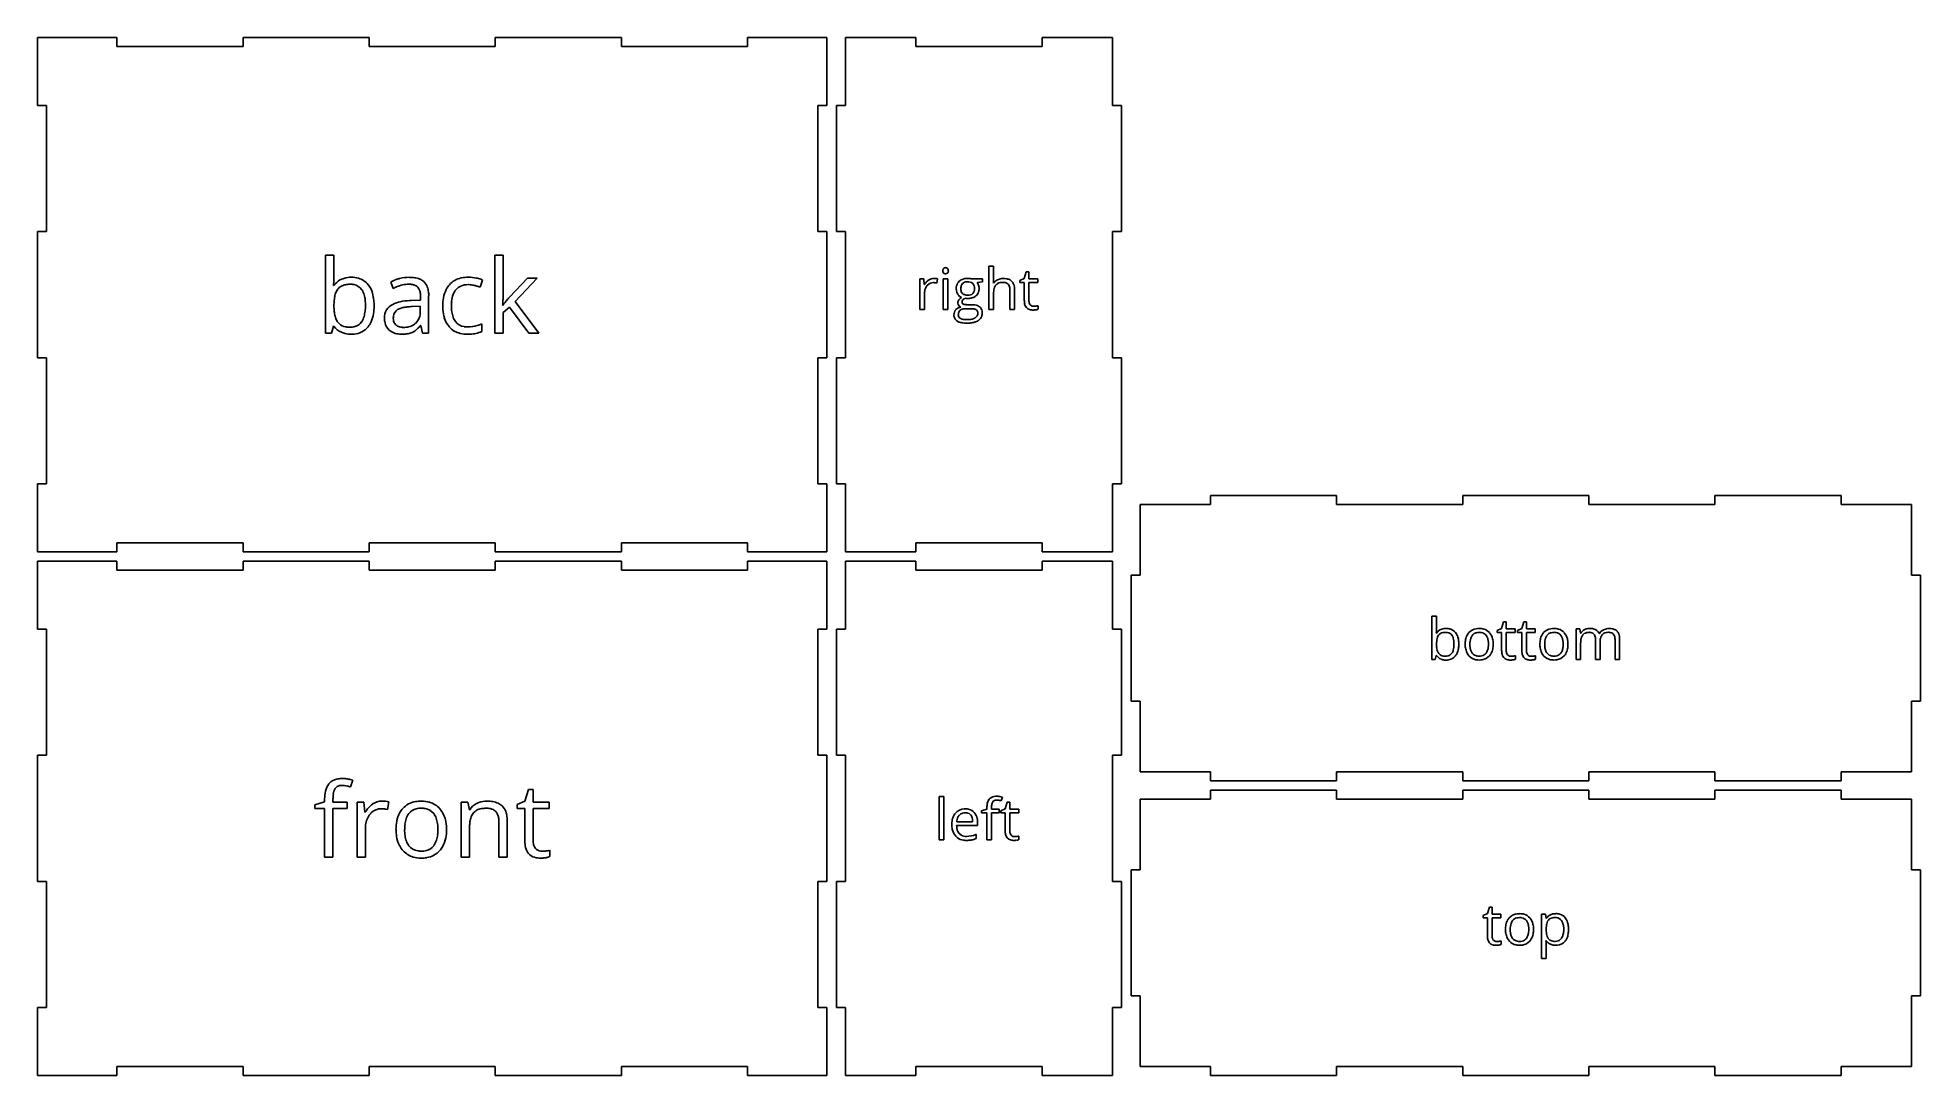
# Model space of a CAD drawing. Header units: inches. Extents: x 0 to 24.7, y 0.1 to 13.7.
import ezdxf

# ---------------------------------------------------------------- set-up
doc = ezdxf.new("R2010")
doc.units = ezdxf.units.IN

msp = doc.modelspace()

# ---------------------------------------------------------------- linework, layer by layer
at = {"layer": 'back_labelLayer'}
for p, q in [((3.771, 9.849), (3.771, 10.872)), ((3.771, 10.872), (3.881, 10.872)), ((3.881, 10.872), (3.881, 10.624)), ((5.988, 9.849), (5.988, 10.872)), ((5.988, 10.872), (6.096, 10.872)), ((6.096, 10.872), (6.096, 10.33)), ((3.875, 10.474), (3.881, 10.474)), ((4.658, 10.436), (4.624, 10.52)), ((5.827, 10.545), (5.794, 10.453)), ((6.182, 10.323), (6.415, 10.57)), ((6.544, 10.57), (6.252, 10.263)), ((6.415, 10.57), (6.544, 10.57)), ((4.892, 10.277), (5.015, 10.281)), ((5.012, 10.203), (4.903, 10.199)), ((5.012, 10.138), (5.012, 10.203)), ((5.015, 10.281), (5.015, 10.326)), ((5.121, 10.341), (5.121, 9.849)), ((6.09, 10.218), (6.096, 10.218)), ((6.178, 10.19), (6.096, 10.119)), ((6.096, 10.119), (6.096, 9.849)), ((6.432, 9.849), (6.178, 10.19)), ((6.252, 10.263), (6.565, 9.849)), ((3.873, 9.942), (3.85, 9.849)), ((3.881, 9.942), (3.873, 9.942)), ((5.019, 9.951), (5.013, 9.951)), ((5.04, 9.849), (5.019, 9.951)), ((5.817, 9.97), (5.817, 9.873)), ((3.85, 9.849), (3.771, 9.849)), ((5.121, 9.849), (5.04, 9.849)), ((6.096, 9.849), (5.988, 9.849)), ((6.565, 9.849), (6.432, 9.849))]:
    msp.add_line(p, q, dxfattribs=at)
for centre, radius, start, end in [((1.604, 10.622), 2.276, 358.1123, 0.0486), ((2.54, 10.579), 1.339, 355.4715, 355.6561), ((2.237, 10.601), 1.643, 355.7241, 358.1259), ((4.084, 10.332), 0.248, 95.1836, 145.1108), ((4.226, 10.263), 0.342, 160.8928, 171.2333), ((4.08, 10.314), 0.187, 143.3383, 161.2558), ((4.045, 10.337), 0.145, 120.1401, 142.4252), ((4.066, 10.298), 0.19, 100.4469, 119.6701), ((4.089, 10.183), 0.307, 89.5731, 100.7327), ((4.106, 10.209), 0.373, 89.8741, 96.8147), ((4.093, 10.238), 0.253, 78.678, 90.3748), ((4.11, 10.248), 0.334, 74.2392, 90.5624), ((4.114, 10.329), 0.159, 35.5409, 79.801), ((4.132, 10.329), 0.25, 38.5631, 74.0671), ((4.096, 10.316), 0.181, 32.7038, 35.5232), ((4.048, 10.288), 0.237, 15.7778, 32.0154), ((4.076, 10.285), 0.322, 16.4709, 38.4075), ((3.912, 10.233), 0.493, 5.1337, 16.7975), ((4.863, 10.077), 0.503, 106.357, 118.3349), ((4.978, 9.779), 0.731, 112.2124, 115.9642), ((4.906, 9.96), 0.537, 103.6226, 112.4319), ((4.884, 10.011), 0.573, 104.5156, 106.5491), ((4.869, 10.076), 0.506, 90.0715, 104.6521), ((4.864, 10.136), 0.356, 90.4486, 103.7666), ((4.862, 10.222), 0.27, 83.6509, 90.1753), ((4.871, 10.12), 0.461, 81.5678, 90.3251), ((4.873, 10.312), 0.178, 70.5716, 83.9929), ((4.897, 10.376), 0.111, 42.7298, 71.0378), ((4.897, 10.294), 0.285, 68.2272, 81.7495), ((4.887, 10.37), 0.122, 20.4097, 41.4477), ((4.82, 10.345), 0.194, 7.8272, 20.6041), ((4.934, 10.387), 0.186, 47.8684, 68.2936), ((4.701, 10.327), 0.314, 359.6931, 8.004), ((4.94, 10.399), 0.173, 19.233, 46.6742), ((4.84, 10.361), 0.28, 6.3377, 19.6816), ((4.692, 10.342), 0.43, 359.8025, 6.6584), ((5.699, 10.247), 0.389, 153.0875, 170.1052), ((5.619, 10.285), 0.301, 138.6551, 152.6854), ((5.604, 10.296), 0.283, 101.4914, 138.3133), ((5.787, 10.234), 0.367, 160.1419, 175.1367), ((5.616, 10.301), 0.183, 114.4267, 161.6633), ((5.634, 10.244), 0.242, 88.7193, 112.5667), ((5.639, 10.154), 0.429, 89.5892, 102.1789), ((5.639, 10.244), 0.242, 87.6756, 89.9748), ((5.641, 10.09), 0.493, 77.7702, 89.9474), ((5.635, 10.173), 0.313, 81.6913, 87.508), ((5.615, 10.037), 0.451, 77.2997, 81.7344), ((5.589, 9.91), 0.58, 74.7803, 77.4493), ((5.614, 10.001), 0.486, 68.3298, 74.8829), ((5.632, 10.039), 0.545, 74.6791, 77.9581), ((5.682, 10.221), 0.356, 70.0944, 74.7383), ((5.73, 10.353), 0.216, 63.5028, 70.1867), ((5.751, 10.396), 0.168, 62.9412, 63.1933), ((4.469, 10.223), 0.588, 171.0666, 177.8457), ((4.722, 10.211), 0.841, 177.6177, 180.0422), ((4.603, 10.207), 0.722, 179.7761, 185.7077), ((4.318, 10.178), 0.436, 185.5926, 194.2049), ((3.888, 10.183), 0.403, 343.4173, 353.6369), ((3.891, 10.242), 0.401, 6.1649, 16.0396), ((3.648, 10.214), 0.645, 359.7679, 6.3097), ((3.667, 10.209), 0.626, 353.4937, 0.2204), ((3.766, 10.206), 0.64, 350.6564, 0.3381), ((3.705, 10.211), 0.701, 359.8781, 5.4091), ((4.732, 10.056), 0.189, 115.4905, 182.3569), ((4.826, 9.882), 0.386, 101.3568, 117.0799), ((4.775, 10.058), 0.117, 120.9735, 172.4178), ((4.803, 10.016), 0.168, 113.588, 121.6808), ((4.844, 9.919), 0.273, 102.7992, 113.2434), ((4.902, 9.527), 0.75, 92.4697, 101.7064), ((4.893, 9.71), 0.487, 96.3546, 102.9952), ((4.929, 9.397), 0.802, 91.8563, 96.4479), ((4.924, 9.211), 1.066, 91.7162, 92.9097), ((4.735, 10.136), 0.277, 346.918, 0.2822), ((4.708, 10.138), 0.305, 359.8027, 0.0105), ((5.909, 10.209), 0.603, 169.8978, 180.3688), ((5.966, 10.204), 0.66, 179.9386, 183.9813), ((5.789, 10.188), 0.482, 183.5914, 196.354), ((6.023, 10.208), 0.603, 174.5309, 180.1548), ((5.948, 10.203), 0.529, 179.704, 188.0743), ((5.758, 10.175), 0.336, 187.9314, 200.3887), ((2.548, 10.466), 3.551, 356.0326, 356.6443), ((2.729, 10.452), 3.369, 356.0158, 356.0624), ((3.952, 10.384), 2.144, 356.6331, 357.4907), ((5.368, 10.331), 0.728, 358.2745, 359.8928), ((4.8, 10.347), 1.296, 357.5047, 358.33), ((6.623, 9.844), 0.647, 142.3238, 144.7074), ((6.967, 9.579), 1.081, 140.4329, 142.3367), ((7.416, 9.209), 1.663, 139.2802, 140.4703), ((7.935, 8.763), 2.347, 138.3419, 139.2876), ((4.077, 10.082), 0.242, 215.5849, 245.8362), ((4.136, 10.13), 0.247, 193.9429, 208.0217), ((4.062, 10.093), 0.165, 208.5528, 217.5608), ((4.056, 10.09), 0.158, 218.1689, 253.8047), ((4.085, 10.181), 0.254, 253.1383, 266.8481), ((4.093, 10.278), 0.351, 266.3779, 270.0505), ((4.096, 10.145), 0.218, 269.387, 285.8629), ((4.125, 10.095), 0.259, 274.064, 321.4081), ((4.112, 10.086), 0.157, 286.0163, 326.8497), ((4.034, 10.138), 0.251, 326.7105, 343.6661), ((4.087, 10.126), 0.307, 321.3161, 335.5438), ((3.989, 10.168), 0.414, 335.8307, 350.8253), ((4.818, 10.046), 0.275, 179.5456, 192.6952), ((4.725, 10.023), 0.179, 192.0827, 227.452), ((4.73, 10.03), 0.188, 227.7689, 237.8051), ((4.746, 10.059), 0.221, 238.3274, 258.9181), ((4.83, 10.047), 0.172, 171.2125, 180.2062), ((4.814, 10.046), 0.156, 179.5266, 192.779), ((4.761, 10.033), 0.102, 192.3265, 222.058), ((4.757, 10.03), 0.0972, 222.5789, 229.256), ((4.77, 10.047), 0.119, 229.784, 254.2722), ((4.788, 10.106), 0.18, 253.9398, 266.4533), ((4.793, 10.171), 0.246, 266.0786, 270.0583), ((4.796, 10.226), 0.301, 269.5794, 282.0412), ((4.818, 10.129), 0.201, 281.712, 306.4593), ((4.823, 10.043), 0.201, 294.3936, 304.7373), ((4.828, 10.113), 0.182, 306.9878, 313.8556), ((4.769, 10.119), 0.294, 304.8484, 314.853), ((4.826, 10.113), 0.183, 314.1891, 347.427), ((4.658, 10.232), 0.453, 314.7445, 321.7074), ((5.63, 10.14), 0.316, 196.0166, 221.1351), ((5.598, 10.116), 0.277, 221.7976, 256.802), ((5.655, 10.137), 0.227, 200.4185, 216.639), ((5.611, 10.106), 0.173, 216.9694, 261.3104), ((5.631, 10.195), 0.264, 260.1356, 270.2695), ((5.63, 10.388), 0.457, 270.2658, 286.2892), ((5.676, 10.15), 0.311, 282.0344, 296.9453), ((5.602, 10.492), 0.564, 286.046, 292.3652), ((4.096, 10.125), 0.288, 245.9801, 255.5455), ((4.105, 10.167), 0.331, 255.7755, 270.3187), ((4.107, 10.206), 0.37, 269.9223, 275.5482), ((4.77, 10.171), 0.335, 258.672, 270.4047), ((4.772, 10.327), 0.491, 269.9535, 273.1491), ((4.78, 10.207), 0.371, 272.9334, 281.4139), ((4.805, 10.09), 0.252, 281.2977, 293.7316), ((5.631, 10.244), 0.408, 256.4243, 270.4891), ((5.635, 10.434), 0.599, 269.9655, 272.8642), ((5.644, 10.294), 0.458, 272.598, 282.1879)]:
    msp.add_arc(centre, radius, start, end, dxfattribs=at)
at = {"layer": 'back_outsideCutPath'}
for p, q in [((0, 13.722), (0, 12.832)), ((1.038, 13.722), (0, 13.722)), ((1.038, 13.604), (1.038, 13.722)), ((2.69, 13.604), (1.038, 13.604)), ((4.342, 13.722), (2.69, 13.722)), ((2.69, 13.722), (2.69, 13.604)), ((4.342, 13.604), (4.342, 13.722)), ((5.994, 13.604), (4.342, 13.604)), ((7.646, 13.722), (5.994, 13.722)), ((5.994, 13.722), (5.994, 13.604)), ((7.646, 13.604), (7.646, 13.722)), ((9.298, 13.604), (7.646, 13.604)), ((10.336, 13.722), (9.298, 13.722)), ((9.298, 13.722), (9.298, 13.604)), ((10.336, 12.832), (10.336, 13.722)), ((0, 12.832), (0.118, 12.832)), ((0.118, 12.832), (0.118, 11.18)), ((10.218, 11.18), (10.218, 12.832)), ((10.218, 12.832), (10.336, 12.832)), ((0.118, 11.18), (0, 11.18)), ((0, 11.18), (0, 9.528)), ((10.336, 11.18), (10.218, 11.18)), ((10.336, 9.528), (10.336, 11.18)), ((0, 9.528), (0.118, 9.528)), ((0.118, 9.528), (0.118, 7.876)), ((10.218, 7.876), (10.218, 9.528)), ((10.218, 9.528), (10.336, 9.528)), ((0.118, 7.876), (0, 7.876)), ((0, 7.876), (0, 6.986)), ((10.336, 7.876), (10.218, 7.876)), ((10.336, 6.986), (10.336, 7.876)), ((0, 6.986), (1.038, 6.986)), ((1.038, 6.986), (1.038, 7.104)), ((1.038, 7.104), (2.69, 7.104)), ((2.69, 7.104), (2.69, 6.986)), ((2.69, 6.986), (4.342, 6.986)), ((4.342, 6.986), (4.342, 7.104)), ((4.342, 7.104), (5.994, 7.104)), ((5.994, 7.104), (5.994, 6.986)), ((5.994, 6.986), (7.646, 6.986)), ((7.646, 6.986), (7.646, 7.104)), ((7.646, 7.104), (9.298, 7.104)), ((9.298, 7.104), (9.298, 6.986)), ((9.298, 6.986), (10.336, 6.986))]:
    msp.add_line(p, q, dxfattribs=at)
at = {"layer": 'bottom_labelLayer'}
for p, q in [((18.261, 5.574), (18.261, 6.142)), ((18.261, 6.142), (18.321, 6.142)), ((18.318, 5.92), (18.321, 5.92)), ((18.321, 6.142), (18.321, 6.004)), ((19.117, 5.956), (19.174, 5.981)), ((19.117, 5.927), (19.117, 5.956)), ((19.174, 5.927), (19.117, 5.927)), ((19.174, 5.981), (19.2, 6.066)), ((19.174, 5.689), (19.174, 5.927)), ((19.2, 6.066), (19.235, 6.066)), ((19.235, 6.066), (19.235, 5.974)), ((19.235, 5.974), (19.351, 5.974)), ((19.351, 5.927), (19.235, 5.927)), ((19.235, 5.927), (19.235, 5.691)), ((19.351, 5.974), (19.351, 5.927)), ((19.381, 5.956), (19.438, 5.981)), ((19.381, 5.927), (19.381, 5.956)), ((19.438, 5.927), (19.381, 5.927)), ((19.438, 5.981), (19.464, 6.066)), ((19.438, 5.689), (19.438, 5.927)), ((19.464, 6.066), (19.499, 6.066)), ((19.499, 6.066), (19.499, 5.974)), ((19.499, 5.974), (19.615, 5.974)), ((19.615, 5.927), (19.499, 5.927)), ((19.499, 5.927), (19.499, 5.691)), ((19.615, 5.974), (19.615, 5.927)), ((20.149, 5.574), (20.149, 5.974)), ((20.149, 5.974), (20.198, 5.974)), ((20.198, 5.974), (20.208, 5.919)), ((20.208, 5.919), (20.211, 5.919)), ((20.209, 5.784), (20.209, 5.574)), ((20.404, 5.574), (20.404, 5.834)), ((20.452, 5.913), (20.455, 5.913)), ((20.464, 5.797), (20.464, 5.574)), ((20.659, 5.574), (20.659, 5.834)), ((20.719, 5.835), (20.719, 5.574)), ((18.304, 5.574), (18.261, 5.574)), ((18.317, 5.625), (18.304, 5.574)), ((18.321, 5.625), (18.317, 5.625)), ((19.354, 5.624), (19.354, 5.577)), ((19.618, 5.624), (19.618, 5.577)), ((20.209, 5.574), (20.149, 5.574)), ((20.464, 5.574), (20.404, 5.574)), ((20.719, 5.574), (20.659, 5.574))]:
    msp.add_line(p, q, dxfattribs=at)
for centre, radius, start, end in [((17.599, 5.977), 0.722, 355.4648, 355.6547), ((17.41, 5.991), 0.911, 355.7237, 358.1256), ((17.059, 6.003), 1.263, 358.1123, 0.0484), ((18.434, 5.842), 0.138, 95.1836, 145.1108), ((18.424, 5.823), 0.105, 100.4471, 119.6703), ((18.437, 5.759), 0.17, 89.5728, 100.7323), ((18.446, 5.773), 0.207, 89.8743, 96.8145), ((18.439, 5.789), 0.14, 78.6778, 90.3746), ((18.449, 5.795), 0.185, 74.2395, 90.5621), ((18.451, 5.84), 0.0883, 35.5409, 79.8011), ((18.461, 5.84), 0.139, 38.563, 74.0671), ((18.429, 5.816), 0.178, 16.4707, 38.4076), ((18.87, 5.815), 0.167, 138.1758, 150.2289), ((18.864, 5.819), 0.16, 99.1759, 137.9831), ((18.866, 5.832), 0.0965, 103.4685, 142.312), ((18.88, 5.746), 0.235, 89.7329, 100.0757), ((18.878, 5.785), 0.144, 89.4806, 103.8808), ((18.88, 5.777), 0.153, 79.3451, 90.3175), ((18.883, 5.777), 0.204, 73.5225, 90.5692), ((18.892, 5.829), 0.0996, 37.9575, 80.4008), ((18.895, 5.821), 0.159, 41.1446, 73.2132), ((18.872, 5.801), 0.189, 13.5016, 41.0702), ((19.849, 5.815), 0.167, 138.1758, 150.2289), ((19.843, 5.819), 0.16, 99.1759, 137.9831), ((19.845, 5.832), 0.0965, 103.4685, 142.312), ((19.859, 5.746), 0.235, 89.7329, 100.0757), ((19.857, 5.785), 0.144, 89.4806, 103.8808), ((19.859, 5.777), 0.153, 79.3451, 90.3175), ((19.862, 5.777), 0.204, 73.5225, 90.5692), ((19.871, 5.829), 0.0996, 37.9575, 80.4008), ((19.874, 5.821), 0.159, 41.1446, 73.2132), ((19.851, 5.801), 0.189, 13.5016, 41.0702), ((20.314, 5.859), 0.119, 117.1208, 149.5427), ((20.307, 5.833), 0.0951, 101.1545, 123.0661), ((20.326, 5.837), 0.144, 93.8341, 117.5075), ((20.318, 5.779), 0.15, 89.5573, 101.4828), ((20.329, 5.807), 0.174, 89.9653, 94.2841), ((20.319, 5.788), 0.142, 85.5231, 90.0784), ((20.331, 5.783), 0.198, 77.5571, 90.5516), ((20.323, 5.829), 0.1, 72.3595, 85.9567), ((20.335, 5.864), 0.0635, 41.0611, 72.8992), ((20.349, 5.862), 0.117, 52.7028, 78.0052), ((20.356, 5.874), 0.103, 22.2096, 51.497), ((20.564, 5.85), 0.126, 119.404, 150.1828), ((20.578, 5.829), 0.152, 118.2592, 120.0627), ((20.578, 5.827), 0.153, 95.8636, 117.9695), ((20.562, 5.83), 0.0984, 101.0034, 121.7843), ((20.573, 5.774), 0.156, 89.5622, 101.296), ((20.584, 5.79), 0.191, 89.9192, 96.2627), ((20.575, 5.789), 0.141, 85.8139, 90.0675), ((20.585, 5.77), 0.211, 79.9358, 90.3807), ((20.579, 5.829), 0.101, 72.6398, 86.2567), ((20.59, 5.864), 0.0637, 41.0409, 73.1793), ((20.599, 5.846), 0.133, 62.9724, 80.1662), ((20.614, 5.877), 0.0998, 44.2293, 62.6226), ((20.61, 5.875), 0.104, 19.5616, 43.3158), ((18.788, 5.774), 0.467, 177.6175, 180.0425), ((18.722, 5.773), 0.4, 179.7765, 185.7074), ((18.648, 5.782), 0.326, 171.0672, 177.8456), ((18.564, 5.756), 0.242, 185.5922, 194.2054), ((18.513, 5.803), 0.189, 160.893, 171.2336), ((18.463, 5.73), 0.137, 193.9426, 208.0217), ((18.432, 5.832), 0.104, 143.3386, 161.2559), ((18.413, 5.845), 0.0805, 120.1403, 142.4248), ((18.441, 5.833), 0.1, 32.7022, 35.525), ((18.407, 5.734), 0.139, 326.7104, 343.6659), ((18.414, 5.817), 0.132, 15.7779, 32.0148), ((18.326, 5.759), 0.224, 343.4167, 353.6373), ((18.327, 5.792), 0.222, 6.1647, 16.0394), ((18.192, 5.776), 0.358, 359.7684, 6.3096), ((18.203, 5.774), 0.347, 353.4939, 0.2203), ((18.382, 5.751), 0.23, 335.8305, 350.8254), ((18.339, 5.787), 0.274, 5.134, 16.7972), ((18.258, 5.772), 0.355, 350.6562, 0.3378), ((18.224, 5.775), 0.389, 359.8779, 5.4095), ((19.011, 5.776), 0.314, 169.2443, 180.3879), ((18.999, 5.773), 0.303, 179.7747, 189.0931), ((18.922, 5.76), 0.224, 188.9102, 205.3172), ((18.904, 5.797), 0.206, 150.7109, 169.4696), ((19.079, 5.775), 0.32, 173.0082, 180.2464), ((19.066, 5.773), 0.307, 179.706, 187.9158), ((18.964, 5.79), 0.203, 162.0649, 173.1674), ((18.953, 5.756), 0.193, 187.7638, 200.0977), ((18.889, 5.815), 0.125, 142.9029, 162.3749), ((18.891, 5.734), 0.127, 200.0846, 216.9133), ((18.871, 5.814), 0.125, 20.0261, 37.4349), ((18.866, 5.735), 0.13, 323.009, 342.6393), ((18.81, 5.792), 0.19, 7.744, 20.0688), ((18.792, 5.76), 0.208, 342.3618, 353.7536), ((18.699, 5.776), 0.302, 359.7078, 7.8975), ((18.682, 5.773), 0.319, 353.5364, 0.2017), ((18.856, 5.751), 0.205, 330.2508, 349.4115), ((18.784, 5.778), 0.28, 1.1279, 13.8801), ((18.751, 5.772), 0.313, 349.1764, 0.3863), ((18.709, 5.774), 0.355, 359.9919, 1.543), ((19.365, 5.687), 0.19, 179.3549, 192.8476), ((19.357, 5.691), 0.122, 179.6411, 189.7515), ((19.629, 5.687), 0.19, 179.3549, 192.8476), ((19.621, 5.691), 0.122, 179.6411, 189.7515), ((19.99, 5.776), 0.314, 169.2443, 180.3879), ((19.978, 5.773), 0.303, 179.7747, 189.0931), ((19.9, 5.76), 0.224, 188.9102, 205.3172), ((19.883, 5.797), 0.206, 150.7109, 169.4696), ((20.058, 5.775), 0.32, 173.0082, 180.2464), ((20.045, 5.773), 0.307, 179.706, 187.9158), ((19.942, 5.79), 0.203, 162.0649, 173.1674), ((19.932, 5.756), 0.193, 187.7638, 200.0977), ((19.868, 5.815), 0.125, 142.9029, 162.3749), ((19.87, 5.734), 0.127, 200.0846, 216.9133), ((19.85, 5.814), 0.125, 20.0261, 37.4349), ((19.845, 5.735), 0.13, 323.009, 342.6393), ((19.788, 5.792), 0.19, 7.744, 20.0688), ((19.771, 5.76), 0.208, 342.3618, 353.7536), ((19.678, 5.776), 0.302, 359.7078, 7.8975), ((19.661, 5.773), 0.319, 353.5364, 0.2017), ((19.835, 5.751), 0.205, 330.2508, 349.4115), ((19.763, 5.778), 0.28, 1.1279, 13.8801), ((19.73, 5.772), 0.313, 349.1764, 0.3863), ((19.688, 5.774), 0.355, 359.9919, 1.543), ((20.631, 5.784), 0.422, 178.0982, 180.0261), ((20.514, 5.789), 0.304, 171.3041, 178.3502), ((20.391, 5.808), 0.18, 161.0229, 171.4476), ((20.317, 5.834), 0.102, 143.0768, 161.3916), ((20.299, 5.847), 0.0794, 123.702, 142.3016), ((20.327, 5.859), 0.0732, 20.7073, 40.0224), ((20.291, 5.845), 0.112, 7.9862, 20.7955), ((20.225, 5.835), 0.179, 359.6948, 8.1476), ((20.73, 5.799), 0.266, 172.3777, 180.1829), ((20.947, 5.797), 0.483, 179.9078, 179.9816), ((20.629, 5.813), 0.164, 160.8735, 172.5267), ((20.569, 5.834), 0.1, 140.9766, 161.1698), ((20.553, 5.846), 0.0802, 122.3599, 140.2876), ((20.582, 5.859), 0.0732, 20.7073, 40.0224), ((20.546, 5.845), 0.112, 7.9862, 20.7955), ((20.48, 5.835), 0.179, 359.6948, 8.1476), ((20.546, 5.851), 0.172, 7.5045, 19.9645), ((20.441, 5.836), 0.278, 359.7107, 7.6908), ((18.43, 5.703), 0.134, 215.585, 245.8362), ((18.422, 5.709), 0.0913, 208.5531, 217.561), ((18.419, 5.708), 0.0879, 218.1691, 253.8048), ((18.441, 5.727), 0.16, 245.9804, 255.5451), ((18.435, 5.758), 0.141, 253.1386, 266.8483), ((18.446, 5.75), 0.184, 255.7759, 270.3183), ((18.439, 5.812), 0.195, 266.3767, 270.0519), ((18.441, 5.738), 0.121, 269.3872, 285.863), ((18.447, 5.772), 0.205, 269.9231, 275.5481), ((18.457, 5.71), 0.143, 274.064, 321.4083), ((18.45, 5.706), 0.0871, 286.0161, 326.85), ((18.436, 5.727), 0.17, 321.3165, 335.5437), ((18.898, 5.75), 0.199, 205.6567, 208.4474), ((18.869, 5.732), 0.164, 207.7946, 238.6758), ((18.871, 5.736), 0.169, 238.8119, 253.243), ((18.869, 5.718), 0.0993, 217.3009, 261.71), ((18.877, 5.761), 0.194, 253.5435, 270.4185), ((18.879, 5.768), 0.15, 260.5035, 270.2476), ((18.88, 5.802), 0.235, 269.7506, 279.8031), ((18.881, 5.758), 0.141, 269.4485, 284.7258), ((18.892, 5.717), 0.0979, 284.5664, 322.6332), ((18.895, 5.729), 0.161, 278.8959, 317.9979), ((18.889, 5.734), 0.169, 318.1438, 329.7564), ((19.269, 5.661), 0.0916, 190.3819, 253.8771), ((19.314, 5.683), 0.0782, 189.5482, 205.7871), ((19.296, 5.675), 0.0587, 206.1289, 221.4087), ((19.288, 5.725), 0.158, 253.7845, 270.8855), ((19.294, 5.673), 0.0563, 221.595, 262.3503), ((19.299, 5.697), 0.081, 261.3267, 270.1904), ((19.29, 5.723), 0.156, 270.0031, 270.7564), ((19.29, 5.755), 0.189, 270.8923, 275.5497), ((19.3, 5.815), 0.199, 269.88, 278.3027), ((19.283, 5.829), 0.262, 275.5257, 279.2947), ((19.289, 5.792), 0.225, 279.1833, 280.1183), ((19.302, 5.794), 0.177, 278.4053, 279.019), ((19.299, 5.738), 0.171, 280.0069, 283.3724), ((19.279, 5.943), 0.328, 278.9601, 280.5095), ((19.314, 5.675), 0.105, 283.3054, 288.1214), ((19.3, 5.829), 0.212, 280.486, 282.6255), ((19.319, 5.746), 0.127, 282.5891, 285.5776), ((19.328, 5.631), 0.0596, 287.9912, 295.3015), ((19.328, 5.711), 0.0913, 285.7378, 286.2684), ((19.533, 5.661), 0.0916, 190.3819, 253.8771), ((19.578, 5.683), 0.0782, 189.5482, 205.7871), ((19.56, 5.675), 0.0587, 206.1289, 221.4087), ((19.552, 5.725), 0.158, 253.7845, 270.8855), ((19.558, 5.673), 0.0563, 221.595, 262.3503), ((19.563, 5.697), 0.081, 261.3267, 270.1904), ((19.554, 5.723), 0.156, 270.0031, 270.7564), ((19.553, 5.755), 0.189, 270.8923, 275.5497), ((19.563, 5.815), 0.199, 269.88, 278.3027), ((19.546, 5.829), 0.262, 275.5257, 279.2947), ((19.553, 5.792), 0.225, 279.1833, 280.1183), ((19.566, 5.794), 0.177, 278.4053, 279.019), ((19.563, 5.738), 0.171, 280.0069, 283.3724), ((19.543, 5.943), 0.328, 278.9601, 280.5095), ((19.578, 5.675), 0.105, 283.3054, 288.1214), ((19.564, 5.829), 0.212, 280.486, 282.6255), ((19.583, 5.746), 0.127, 282.5891, 285.5776), ((19.592, 5.631), 0.0596, 287.9912, 295.3015), ((19.592, 5.711), 0.0913, 285.7378, 286.2684), ((19.877, 5.75), 0.199, 205.6567, 208.4474), ((19.847, 5.732), 0.164, 207.7946, 238.6758), ((19.85, 5.736), 0.169, 238.8119, 253.243), ((19.848, 5.718), 0.0993, 217.3009, 261.71), ((19.856, 5.761), 0.194, 253.5435, 270.4185), ((19.858, 5.768), 0.15, 260.5035, 270.2476), ((19.858, 5.802), 0.235, 269.7506, 279.8031), ((19.86, 5.758), 0.141, 269.4485, 284.7258), ((19.871, 5.717), 0.0979, 284.5664, 322.6332), ((19.873, 5.729), 0.161, 278.8959, 317.9979), ((19.868, 5.734), 0.169, 318.1438, 329.7564)]:
    msp.add_arc(centre, radius, start, end, dxfattribs=at)
at = {"layer": 'bottom_outsideCutPath'}
for p, q in [((17.012, 7.722), (15.36, 7.722)), ((15.36, 7.722), (15.36, 7.604)), ((17.012, 7.604), (17.012, 7.722)), ((20.316, 7.722), (18.664, 7.722)), ((18.664, 7.722), (18.664, 7.604)), ((20.316, 7.604), (20.316, 7.722)), ((23.62, 7.722), (21.968, 7.722)), ((21.968, 7.722), (21.968, 7.604)), ((23.62, 7.604), (23.62, 7.722)), ((14.44, 7.604), (14.44, 6.68)), ((15.36, 7.604), (14.44, 7.604)), ((18.664, 7.604), (17.012, 7.604)), ((21.968, 7.604), (20.316, 7.604)), ((24.54, 7.604), (23.62, 7.604)), ((24.54, 6.68), (24.54, 7.604)), ((14.44, 6.68), (14.322, 6.68)), ((14.322, 6.68), (14.322, 5.028)), ((24.658, 6.68), (24.54, 6.68)), ((24.658, 5.028), (24.658, 6.68)), ((14.322, 5.028), (14.44, 5.028)), ((14.44, 5.028), (14.44, 4.104)), ((24.54, 4.104), (24.54, 5.028)), ((24.54, 5.028), (24.658, 5.028)), ((14.44, 4.104), (15.36, 4.104)), ((15.36, 4.104), (15.36, 3.986)), ((15.36, 3.986), (17.012, 3.986)), ((17.012, 3.986), (17.012, 4.104)), ((17.012, 4.104), (18.664, 4.104)), ((18.664, 4.104), (18.664, 3.986)), ((18.664, 3.986), (20.316, 3.986)), ((20.316, 3.986), (20.316, 4.104)), ((20.316, 4.104), (21.968, 4.104)), ((21.968, 4.104), (21.968, 3.986)), ((21.968, 3.986), (23.62, 3.986)), ((23.62, 3.986), (23.62, 4.104)), ((23.62, 4.104), (24.54, 4.104))]:
    msp.add_line(p, q, dxfattribs=at)
at = {"layer": 'front_labelLayer'}
for p, q in [((4.126, 3.992), (4.097, 3.904)), ((3.63, 3.67), (3.759, 3.709)), ((3.759, 3.709), (3.759, 3.749)), ((3.868, 3.752), (3.868, 3.705)), ((3.868, 3.705), (4.052, 3.705)), ((4.052, 3.705), (4.052, 3.62)), ((4.184, 2.984), (4.184, 3.705)), ((4.184, 3.705), (4.274, 3.705)), ((4.274, 3.705), (4.286, 3.572)), ((4.599, 3.71), (4.584, 3.609)), ((5.547, 2.984), (5.547, 3.705)), ((5.547, 3.705), (5.636, 3.705)), ((5.636, 3.705), (5.654, 3.606)), ((6.279, 3.673), (6.382, 3.718)), ((6.382, 3.718), (6.428, 3.872)), ((6.428, 3.872), (6.491, 3.872)), ((6.491, 3.872), (6.491, 3.705)), ((6.491, 3.705), (6.7, 3.705)), ((6.7, 3.705), (6.7, 3.62)), ((3.63, 3.62), (3.63, 3.67)), ((3.759, 3.62), (3.63, 3.62)), ((3.759, 2.984), (3.759, 3.62)), ((4.052, 3.62), (3.868, 3.62)), ((3.868, 3.62), (3.868, 2.984)), ((4.286, 3.572), (4.291, 3.572)), ((5.654, 3.606), (5.659, 3.606)), ((6.15, 3.455), (6.15, 2.984)), ((6.279, 3.62), (6.279, 3.673)), ((6.382, 3.62), (6.279, 3.62)), ((6.382, 3.191), (6.382, 3.62)), ((6.7, 3.62), (6.491, 3.62)), ((6.491, 3.62), (6.491, 3.196)), ((4.293, 3.371), (4.293, 2.984)), ((5.656, 3.362), (5.656, 2.984)), ((6.041, 2.984), (6.041, 3.451)), ((3.868, 2.984), (3.759, 2.984)), ((4.293, 2.984), (4.184, 2.984)), ((5.656, 2.984), (5.547, 2.984)), ((6.15, 2.984), (6.041, 2.984)), ((6.706, 3.074), (6.706, 2.991))]:
    msp.add_line(p, q, dxfattribs=at)
for centre, radius, start, end in [((3.96, 3.821), 0.191, 98.2551, 139.6204), ((3.99, 3.683), 0.332, 89.6695, 99.9316), ((3.99, 3.663), 0.352, 81.5642, 89.7015), ((3.965, 3.491), 0.526, 75.9742, 81.6563), ((3.923, 3.315), 0.707, 73.2962, 76.095), ((4.202, 3.754), 0.443, 167.5776, 180.6587), ((3.994, 3.803), 0.229, 141.7434, 168.2323), ((4.384, 3.752), 0.515, 178.1967, 180.0232), ((4.243, 3.758), 0.374, 171.6527, 178.4382), ((4.093, 3.781), 0.223, 161.8441, 171.7848), ((4.002, 3.811), 0.126, 145.0687, 162.1801), ((3.975, 3.829), 0.0946, 102.7676, 144.338), ((3.988, 3.778), 0.147, 89.4862, 103.4196), ((3.989, 3.69), 0.235, 83.0758, 89.7927), ((3.974, 3.575), 0.351, 76.5183, 83.0219), ((3.933, 3.4), 0.53, 71.9615, 76.5917), ((4.511, 3.501), 0.218, 89.6796, 124.4405), ((4.514, 3.217), 0.501, 84.9922, 90.1284), ((4.526, 3.352), 0.366, 78.4894, 85.0267), ((4.996, 3.427), 0.289, 99.176, 137.9832), ((5.024, 3.294), 0.424, 89.7328, 100.0758), ((5.03, 3.351), 0.367, 73.5222, 90.5691), ((5.051, 3.43), 0.286, 41.1445, 73.2134), ((5.881, 3.422), 0.296, 94.3227, 115.5455), ((5.888, 3.361), 0.358, 89.9583, 94.7106), ((5.891, 3.287), 0.431, 80.5585, 90.3538), ((5.918, 3.443), 0.273, 65.1097, 80.7639), ((4.613, 3.391), 0.369, 139.4139, 150.6034), ((4.543, 3.384), 0.249, 138.9575, 174.5423), ((4.547, 3.447), 0.282, 124.2321, 139.4162), ((4.55, 3.378), 0.259, 135.6209, 138.8367), ((4.503, 3.43), 0.189, 89.6335, 137.0881), ((4.504, 3.363), 0.256, 87.3433, 89.966), ((4.5, 3.284), 0.335, 81.5881, 87.192), ((4.479, 3.139), 0.481, 77.4455, 81.6359), ((5.26, 3.349), 0.567, 169.2443, 180.388), ((5.068, 3.387), 0.371, 150.7112, 169.4696), ((5.006, 3.419), 0.302, 138.1758, 150.229), ((5.175, 3.374), 0.367, 162.0651, 173.1674), ((5.041, 3.419), 0.226, 142.9025, 162.3749), ((4.999, 3.449), 0.174, 103.4685, 142.3119), ((5.021, 3.366), 0.26, 89.4808, 103.8804), ((5.024, 3.35), 0.275, 79.3453, 90.3175), ((5.045, 3.444), 0.18, 37.9578, 80.4006), ((5.009, 3.418), 0.225, 20.0256, 37.435), ((4.897, 3.377), 0.343, 7.7441, 20.0689), ((5.01, 3.394), 0.34, 13.5014, 41.0704), ((4.852, 3.353), 0.504, 1.1276, 13.8801), ((5.846, 3.488), 0.221, 116.9442, 147.6526), ((5.97, 3.404), 0.311, 159.9536, 171.3799), ((5.846, 3.45), 0.179, 140.1518, 160.3145), ((5.826, 3.464), 0.154, 118.5439, 139.1928), ((5.869, 3.449), 0.266, 115.8087, 117.605), ((5.849, 3.418), 0.206, 100.1176, 118.1605), ((5.872, 3.295), 0.33, 89.5935, 100.3716), ((5.876, 3.336), 0.289, 84.0198, 90.1511), ((5.887, 3.429), 0.196, 71.0829, 84.3688), ((5.911, 3.498), 0.123, 43.3792, 71.5386), ((5.904, 3.495), 0.13, 22.7027, 42.3416), ((5.846, 3.47), 0.193, 8.4933, 22.6583), ((5.949, 3.513), 0.196, 46.5584, 64.8782), ((5.732, 3.452), 0.309, 359.6716, 8.6876), ((5.952, 3.52), 0.189, 19.3849, 45.5998), ((5.842, 3.479), 0.306, 6.9633, 19.8362), ((5.673, 3.457), 0.477, 359.7632, 7.2115), ((4.624, 3.372), 0.331, 173.6904, 180.0883), ((5.24, 3.343), 0.546, 179.7743, 189.0933), ((5.099, 3.319), 0.404, 188.9102, 205.3171), ((5.384, 3.348), 0.577, 173.0087, 180.2465), ((5.359, 3.342), 0.553, 179.7061, 187.9162), ((5.157, 3.313), 0.348, 187.7637, 200.0979), ((5, 3.276), 0.234, 323.009, 342.6392), ((4.866, 3.319), 0.376, 342.3616, 353.7536), ((4.698, 3.348), 0.545, 359.7074, 7.8974), ((4.667, 3.343), 0.575, 353.5362, 0.2014), ((4.982, 3.304), 0.37, 330.2509, 349.4116), ((4.792, 3.342), 0.564, 349.1763, 0.3864), ((4.715, 3.345), 0.641, 359.9919, 1.5415), ((6.356, 3.363), 0.699, 178.0808, 180.0241), ((6.172, 3.371), 0.516, 171.1765, 178.322), ((5.058, 3.302), 0.359, 205.6556, 208.4464), ((5.004, 3.269), 0.296, 207.7948, 238.6758), ((5.045, 3.272), 0.229, 200.0847, 216.9131), ((5.007, 3.277), 0.304, 238.8113, 253.243), ((5.004, 3.243), 0.179, 217.301, 261.7098), ((5.019, 3.322), 0.351, 253.5437, 270.4182), ((5.023, 3.334), 0.271, 260.5037, 270.2474), ((5.023, 3.395), 0.424, 269.7501, 279.8033), ((5.027, 3.316), 0.254, 269.4481, 284.7258), ((5.047, 3.242), 0.177, 284.5661, 322.6335), ((5.051, 3.265), 0.291, 278.8959, 317.9979), ((5.04, 3.273), 0.305, 318.1441, 329.7567), ((6.725, 3.188), 0.343, 179.3549, 192.848), ((6.553, 3.141), 0.165, 190.3818, 253.8773), ((6.711, 3.195), 0.22, 179.6417, 189.7503), ((6.633, 3.181), 0.141, 189.548, 205.7871), ((6.602, 3.166), 0.106, 206.1293, 221.4086), ((6.587, 3.256), 0.285, 253.7849, 270.8854), ((6.598, 3.163), 0.101, 221.5948, 262.3507), ((6.606, 3.207), 0.146, 261.3266, 270.1918), ((6.591, 3.254), 0.283, 270.0063, 270.7556), ((6.59, 3.311), 0.34, 270.8929, 275.5488), ((6.608, 3.42), 0.359, 269.8806, 278.303), ((6.577, 3.444), 0.473, 275.5264, 279.2937), ((6.589, 3.377), 0.406, 279.1834, 280.1172), ((6.61, 3.398), 0.337, 278.4213, 279.0033), ((6.606, 3.281), 0.307, 280.0074, 283.3727), ((6.571, 3.649), 0.591, 278.9592, 280.5096), ((6.634, 3.166), 0.19, 283.3062, 288.1205), ((6.609, 3.443), 0.382, 280.4853, 282.6257), ((6.643, 3.294), 0.228, 282.5875, 285.5801), ((6.66, 3.088), 0.107, 287.99, 295.3035), ((6.658, 3.239), 0.171, 285.7371, 286.2467)]:
    msp.add_arc(centre, radius, start, end, dxfattribs=at)
at = {"layer": 'front_outsideCutPath'}
for p, q in [((0, 6.861), (0, 5.971)), ((1.038, 6.861), (0, 6.861)), ((1.038, 6.743), (1.038, 6.861)), ((2.69, 6.743), (1.038, 6.743)), ((4.342, 6.861), (2.69, 6.861)), ((2.69, 6.861), (2.69, 6.743)), ((4.342, 6.743), (4.342, 6.861)), ((5.994, 6.743), (4.342, 6.743)), ((7.646, 6.861), (5.994, 6.861)), ((5.994, 6.861), (5.994, 6.743)), ((7.646, 6.743), (7.646, 6.861)), ((9.298, 6.743), (7.646, 6.743)), ((10.336, 6.861), (9.298, 6.861)), ((9.298, 6.861), (9.298, 6.743)), ((10.336, 5.971), (10.336, 6.861)), ((0, 5.971), (0.118, 5.971)), ((0.118, 5.971), (0.118, 4.319)), ((10.218, 4.319), (10.218, 5.971)), ((10.218, 5.971), (10.336, 5.971)), ((0.118, 4.319), (0, 4.319)), ((0, 4.319), (0, 2.667)), ((10.336, 4.319), (10.218, 4.319)), ((10.336, 2.667), (10.336, 4.319)), ((0, 2.667), (0.118, 2.667)), ((0.118, 2.667), (0.118, 1.015)), ((10.218, 1.015), (10.218, 2.667)), ((10.218, 2.667), (10.336, 2.667)), ((0.118, 1.015), (0, 1.015)), ((0, 1.015), (0, 0.125)), ((10.336, 1.015), (10.218, 1.015)), ((10.336, 0.125), (10.336, 1.015)), ((0, 0.125), (1.038, 0.125)), ((1.038, 0.125), (1.038, 0.243)), ((1.038, 0.243), (2.69, 0.243)), ((2.69, 0.243), (2.69, 0.125)), ((2.69, 0.125), (4.342, 0.125)), ((4.342, 0.125), (4.342, 0.243)), ((4.342, 0.243), (5.994, 0.243)), ((5.994, 0.243), (5.994, 0.125)), ((5.994, 0.125), (7.646, 0.125)), ((7.646, 0.125), (7.646, 0.243)), ((7.646, 0.243), (9.298, 0.243)), ((9.298, 0.243), (9.298, 0.125)), ((9.298, 0.125), (10.336, 0.125))]:
    msp.add_line(p, q, dxfattribs=at)
at = {"layer": 'left_labelLayer'}
for p, q in [((11.806, 3.211), (11.806, 3.778)), ((11.806, 3.778), (11.867, 3.778)), ((11.867, 3.778), (11.867, 3.211)), ((12.636, 3.77), (12.62, 3.721)), ((12.672, 3.618), (12.698, 3.703)), ((12.698, 3.703), (12.733, 3.703)), ((12.733, 3.703), (12.733, 3.611)), ((12.361, 3.591), (12.432, 3.613)), ((12.361, 3.564), (12.361, 3.591)), ((12.432, 3.564), (12.361, 3.564)), ((12.432, 3.613), (12.432, 3.635)), ((12.432, 3.211), (12.432, 3.564)), ((12.493, 3.637), (12.493, 3.611)), ((12.493, 3.611), (12.595, 3.611)), ((12.595, 3.564), (12.493, 3.564)), ((12.493, 3.564), (12.493, 3.211)), ((12.595, 3.611), (12.595, 3.564)), ((12.615, 3.593), (12.672, 3.618)), ((12.615, 3.564), (12.615, 3.593)), ((12.672, 3.564), (12.615, 3.564)), ((12.672, 3.326), (12.672, 3.564)), ((12.733, 3.611), (12.849, 3.611)), ((12.849, 3.564), (12.733, 3.564)), ((12.733, 3.564), (12.733, 3.328)), ((12.849, 3.611), (12.849, 3.564)), ((11.867, 3.211), (11.806, 3.211)), ((12.311, 3.4), (12.036, 3.4)), ((12.037, 3.449), (12.246, 3.449)), ((12.294, 3.283), (12.294, 3.229)), ((12.311, 3.438), (12.311, 3.4)), ((12.493, 3.211), (12.432, 3.211)), ((12.852, 3.261), (12.852, 3.214))]:
    msp.add_line(p, q, dxfattribs=at)
for centre, radius, start, end in [((12.562, 3.665), 0.127, 141.7436, 168.2321), ((12.544, 3.675), 0.106, 98.2551, 139.6203), ((12.567, 3.67), 0.0701, 145.0685, 162.1804), ((12.552, 3.679), 0.0525, 102.7673, 144.3382), ((12.56, 3.598), 0.184, 89.6694, 99.9314), ((12.559, 3.651), 0.0817, 89.4865, 103.42), ((12.56, 3.602), 0.13, 83.0755, 89.7935), ((12.56, 3.587), 0.195, 81.564, 89.7022), ((12.552, 3.538), 0.195, 76.5189, 83.0213), ((12.546, 3.492), 0.292, 75.974, 81.6561), ((12.529, 3.442), 0.294, 71.961, 76.5916), ((12.523, 3.394), 0.392, 73.2959, 76.0947), ((12.291, 3.41), 0.318, 168.9537, 180.3844), ((12.187, 3.431), 0.212, 149.407, 169.1854), ((12.158, 3.446), 0.179, 140.1056, 148.907), ((12.141, 3.462), 0.155, 92.4762, 140.5387), ((12.265, 3.428), 0.229, 172.1534, 174.7629), ((12.213, 3.437), 0.176, 160.3358, 172.5312), ((12.16, 3.456), 0.12, 138.0993, 160.5868), ((12.14, 3.474), 0.0922, 106.4658, 137.9176), ((12.147, 3.448), 0.119, 89.4422, 106.2093), ((12.148, 3.404), 0.214, 89.963, 93.9182), ((12.148, 3.443), 0.124, 79.6474, 90.291), ((12.15, 3.433), 0.185, 74.2126, 90.545), ((12.157, 3.483), 0.083, 40.0826, 80.6239), ((12.162, 3.476), 0.14, 41.2064, 74.0233), ((12.149, 3.477), 0.0937, 23.4821, 39.7071), ((12.114, 3.462), 0.132, 8.7338, 23.2777), ((12.04, 3.45), 0.206, 359.6748, 8.9227), ((12.14, 3.457), 0.169, 11.5994, 41.1496), ((12.065, 3.44), 0.246, 359.6148, 12.0337), ((12.678, 3.638), 0.245, 167.5777, 180.6587), ((12.701, 3.64), 0.208, 171.6524, 178.4387), ((12.779, 3.637), 0.286, 178.196, 180.0232), ((12.618, 3.652), 0.124, 161.8435, 171.7847), ((12.319, 3.407), 0.346, 179.9887, 181.7977), ((12.241, 3.403), 0.268, 181.3577, 194.4919), ((12.155, 3.379), 0.178, 194.0878, 223.054), ((12.145, 3.372), 0.167, 223.5465, 256.1958), ((12.279, 3.405), 0.243, 181.1445, 190.8007), ((12.193, 3.388), 0.156, 190.6003, 206.0277), ((12.155, 3.37), 0.114, 206.2951, 222.5559), ((12.152, 3.368), 0.11, 223.0646, 258.1399), ((12.162, 3.439), 0.235, 256.009, 270.4848), ((12.165, 3.423), 0.167, 257.5316, 270.4319), ((12.165, 3.576), 0.32, 270.1983, 292.2091), ((12.169, 3.578), 0.374, 271.9115, 275.9731), ((12.182, 3.459), 0.254, 275.9052, 281.6603), ((12.176, 3.481), 0.278, 281.9937, 287.8857), ((12.149, 3.563), 0.364, 287.9027, 293.4861), ((12.15, 3.621), 0.367, 291.8269, 293.161), ((12.862, 3.324), 0.19, 179.3549, 192.8476), ((12.767, 3.298), 0.0916, 190.3819, 253.8771), ((12.855, 3.328), 0.122, 179.6411, 189.7515), ((12.812, 3.32), 0.0782, 189.5482, 205.7871), ((12.794, 3.312), 0.0587, 206.1289, 221.4087), ((12.786, 3.362), 0.158, 253.7845, 270.8855), ((12.792, 3.31), 0.0563, 221.595, 262.3503), ((12.797, 3.334), 0.081, 261.3267, 270.1904), ((12.797, 3.452), 0.199, 269.88, 278.3027), ((12.78, 3.466), 0.262, 275.5257, 279.2947), ((12.787, 3.429), 0.225, 279.1833, 280.1183), ((12.8, 3.431), 0.177, 278.4053, 279.019), ((12.797, 3.375), 0.171, 280.0069, 283.3724), ((12.777, 3.58), 0.328, 278.9601, 280.5095), ((12.812, 3.312), 0.105, 283.3054, 288.1214), ((12.798, 3.466), 0.212, 280.486, 282.6255), ((12.817, 3.383), 0.127, 282.5891, 285.5776), ((12.826, 3.268), 0.0596, 287.9912, 295.3015), ((12.826, 3.348), 0.0913, 285.7378, 286.2684), ((12.165, 3.697), 0.494, 269.9669, 271.9928), ((12.788, 3.36), 0.156, 270.0031, 270.7564), ((12.787, 3.392), 0.189, 270.8923, 275.5497)]:
    msp.add_arc(centre, radius, start, end, dxfattribs=at)
at = {"layer": 'left_outsideCutPath'}
for p, q in [((10.579, 6.861), (10.579, 5.971)), ((11.503, 6.861), (10.579, 6.861)), ((11.503, 6.743), (11.503, 6.861)), ((13.155, 6.743), (11.503, 6.743)), ((14.079, 6.861), (13.155, 6.861)), ((13.155, 6.861), (13.155, 6.743)), ((14.079, 5.971), (14.079, 6.861)), ((10.579, 5.971), (10.461, 5.971)), ((10.461, 5.971), (10.461, 4.319)), ((14.197, 5.971), (14.079, 5.971)), ((14.197, 4.319), (14.197, 5.971)), ((10.461, 4.319), (10.579, 4.319)), ((10.579, 4.319), (10.579, 2.667)), ((14.079, 2.667), (14.079, 4.319)), ((14.079, 4.319), (14.197, 4.319)), ((10.579, 2.667), (10.461, 2.667)), ((10.461, 2.667), (10.461, 1.015)), ((14.197, 2.667), (14.079, 2.667)), ((14.197, 1.015), (14.197, 2.667)), ((10.461, 1.015), (10.579, 1.015)), ((10.579, 1.015), (10.579, 0.125)), ((14.079, 0.125), (14.079, 1.015)), ((14.079, 1.015), (14.197, 1.015)), ((10.579, 0.125), (11.503, 0.125)), ((11.503, 0.125), (11.503, 0.243)), ((11.503, 0.243), (13.155, 0.243)), ((13.155, 0.243), (13.155, 0.125)), ((13.155, 0.125), (14.079, 0.125))]:
    msp.add_line(p, q, dxfattribs=at)
at = {"layer": 'right_labelLayer'}
for p, q in [((12.459, 10.16), (12.459, 10.728)), ((12.459, 10.728), (12.52, 10.728)), ((12.52, 10.728), (12.52, 10.556)), ((12.922, 10.567), (12.948, 10.652)), ((12.948, 10.652), (12.983, 10.652)), ((12.983, 10.652), (12.983, 10.56)), ((11.556, 10.16), (11.556, 10.56)), ((11.556, 10.56), (11.606, 10.56)), ((11.606, 10.56), (11.613, 10.486)), ((11.613, 10.486), (11.616, 10.486)), ((11.617, 10.374), (11.617, 10.16)), ((11.786, 10.563), (11.778, 10.507)), ((11.861, 10.16), (11.861, 10.56)), ((11.861, 10.56), (11.922, 10.56)), ((11.922, 10.56), (11.922, 10.16)), ((12.239, 10.56), (12.377, 10.56)), ((12.377, 10.521), (12.303, 10.513)), ((12.377, 10.56), (12.377, 10.521)), ((12.517, 10.504), (12.521, 10.504)), ((12.52, 10.369), (12.52, 10.16)), ((12.733, 10.16), (12.733, 10.419)), ((12.794, 10.421), (12.794, 10.16)), ((12.865, 10.542), (12.922, 10.567)), ((12.865, 10.513), (12.865, 10.542)), ((12.922, 10.513), (12.865, 10.513)), ((12.922, 10.275), (12.922, 10.513)), ((12.983, 10.56), (13.099, 10.56)), ((13.099, 10.513), (12.983, 10.513)), ((12.983, 10.513), (12.983, 10.277)), ((13.099, 10.56), (13.099, 10.513)), ((11.617, 10.16), (11.556, 10.16)), ((11.922, 10.16), (11.861, 10.16)), ((12.218, 10.169), (12.146, 10.169)), ((12.167, 10.223), (12.238, 10.223)), ((12.52, 10.16), (12.459, 10.16)), ((12.794, 10.16), (12.733, 10.16)), ((13.102, 10.21), (13.102, 10.164)), ((12.164, 10.027), (12.164, 10.027))]:
    msp.add_line(p, q, dxfattribs=at)
for centre, radius, start, end in [((11.923, 10.669), 0.0671, 170.845, 180.3545), ((11.927, 10.668), 0.0715, 179.8806, 185.3699), ((11.905, 10.666), 0.0493, 184.9917, 198.2047), ((11.898, 10.673), 0.0416, 155.9682, 171.0501), ((11.888, 10.66), 0.0313, 197.7929, 224.8944), ((11.886, 10.678), 0.0283, 133.7879, 155.9163), ((11.89, 10.673), 0.035, 92.644, 133.4716), ((11.89, 10.662), 0.034, 225.1301, 249.9002), ((11.891, 10.666), 0.0385, 250.5008, 270.5968), ((11.892, 10.662), 0.0463, 89.9729, 93.7631), ((11.892, 10.673), 0.0357, 46.3711, 90.8883), ((11.892, 10.663), 0.0353, 269.1793, 314.281), ((11.896, 10.676), 0.0306, 17.7257, 46.4477), ((11.897, 10.659), 0.0296, 313.6162, 332.2668), ((11.888, 10.663), 0.0395, 332.6315, 350.0697), ((11.879, 10.671), 0.0481, 4.9422, 18.1897), ((11.858, 10.668), 0.0693, 359.8865, 5.3184), ((11.865, 10.668), 0.0627, 349.8359, 0.388), ((11.794, 10.385), 0.205, 139.4134, 150.6038), ((11.8, 10.375), 0.184, 173.6902, 180.0877), ((11.755, 10.382), 0.138, 138.9575, 174.5421), ((11.757, 10.417), 0.156, 124.2326, 139.4157), ((11.759, 10.378), 0.144, 135.6223, 138.8368), ((11.733, 10.407), 0.105, 89.6336, 137.0881), ((11.738, 10.446), 0.121, 89.6795, 124.4407), ((11.734, 10.37), 0.142, 87.3456, 89.9642), ((11.739, 10.289), 0.278, 84.9927, 90.1276), ((11.732, 10.326), 0.186, 81.5879, 87.1917), ((11.72, 10.246), 0.267, 77.4458, 81.6363), ((11.746, 10.364), 0.203, 78.4895, 85.0259), ((12.206, 10.432), 0.175, 166.8198, 180.4839), ((12.184, 10.43), 0.153, 179.9748, 183.622), ((12.157, 10.427), 0.125, 183.0161, 212.3124), ((12.148, 10.446), 0.115, 132.3287, 167.3342), ((12.162, 10.431), 0.132, 212.4693, 215.888), ((12.156, 10.435), 0.129, 106.2189, 131.5378), ((12.251, 10.432), 0.159, 175.3389, 180.0872), ((12.21, 10.431), 0.118, 179.5614, 191.6526), ((12.205, 10.436), 0.113, 162.5917, 175.7343), ((12.168, 10.422), 0.0762, 191.3553, 213.3656), ((12.166, 10.449), 0.0727, 135.5838, 163.002), ((12.159, 10.416), 0.0648, 213.9572, 227.7976), ((12.164, 10.451), 0.0697, 122.5208, 134.9971), ((12.167, 10.427), 0.0783, 228.2622, 254.7339), ((12.176, 10.372), 0.195, 93.6329, 106.541), ((12.17, 10.439), 0.0828, 101.0616, 121.974), ((12.179, 10.396), 0.127, 89.5855, 101.3334), ((12.182, 10.3), 0.267, 89.9374, 94.0275), ((12.182, 10.391), 0.132, 76.1095, 90.7025), ((12.183, 10.335), 0.232, 82.5853, 90.1849), ((12.19, 10.39), 0.177, 74.0091, 82.5696), ((12.199, 10.452), 0.0688, 13.9535, 77.6673), ((12.201, 10.416), 0.0668, 282.7797, 346.4827), ((12.14, 10.435), 0.13, 359.1806, 15.0436), ((12.147, 10.431), 0.123, 345.4357, 0.7466), ((12.216, 10.424), 0.112, 310.6098, 342.0925), ((12.226, 10.452), 0.0984, 29.4572, 38.3584), ((12.186, 10.429), 0.145, 23.1848, 29.5418), ((12.147, 10.412), 0.187, 21.2527, 23.3491), ((12.213, 10.438), 0.117, 6.85, 20.9875), ((12.191, 10.431), 0.139, 342.565, 0.5958), ((12.18, 10.433), 0.15, 359.8711, 7.0436), ((12.283, 10.537), 0.237, 351.9701, 354.9633), ((12.16, 10.548), 0.36, 354.9835, 357.8936), ((11.976, 10.555), 0.544, 357.8666, 0.0689), ((12.81, 10.374), 0.29, 171.3204, 178.3407), ((12.911, 10.369), 0.391, 178.1077, 180.0238), ((12.623, 10.44), 0.121, 119.8316, 147.9725), ((12.697, 10.392), 0.175, 160.1562, 171.5316), ((12.627, 10.417), 0.101, 140.6207, 160.5048), ((12.614, 10.426), 0.0848, 118.4549, 139.6705), ((12.638, 10.418), 0.148, 116.6662, 120.4173), ((12.641, 10.41), 0.155, 96.6656, 116.378), ((12.627, 10.401), 0.114, 100.1069, 118.0842), ((12.64, 10.332), 0.183, 89.5923, 100.3592), ((12.647, 10.37), 0.197, 89.8927, 96.9965), ((12.642, 10.355), 0.161, 84.0192, 90.1504), ((12.648, 10.321), 0.246, 80.686, 90.354), ((12.648, 10.407), 0.108, 71.0826, 84.3688), ((12.661, 10.445), 0.0683, 43.379, 71.5384), ((12.664, 10.411), 0.154, 65.6018, 80.8846), ((12.658, 10.443), 0.072, 22.703, 42.3416), ((12.625, 10.43), 0.107, 8.4931, 22.6584), ((12.682, 10.452), 0.109, 46.7399, 65.4134), ((12.562, 10.42), 0.171, 359.6714, 8.6883), ((12.683, 10.456), 0.105, 19.2206, 45.7662), ((12.623, 10.433), 0.17, 6.4735, 19.6466), ((12.532, 10.422), 0.262, 359.7942, 6.7742), ((12.093, 10.094), 0.0926, 138.3914, 181.0051), ((12.102, 10.085), 0.106, 113.8122, 138.3494), ((12.122, 10.247), 0.0693, 161.7223, 180.4839), ((12.122, 10.247), 0.0694, 179.9805, 182.9412), ((12.109, 10.245), 0.0561, 182.177, 215.3412), ((12.142, 10.415), 0.106, 215.1643, 247.4747), ((12.115, 10.249), 0.0614, 144.4964, 161.3351), ((12.155, 10.093), 0.0969, 168.2575, 180.3826), ((12.121, 10.045), 0.15, 102.2876, 114.1166), ((12.123, 10.101), 0.0638, 130.7942, 169.0414), ((12.124, 10.256), 0.0739, 215.4578, 217.1848), ((12.135, 10.234), 0.0867, 132.7265, 144.1466), ((12.115, 10.248), 0.0629, 216.5862, 245.4969), ((12.167, 10.2), 0.134, 125.2213, 132.8646), ((12.128, 10.095), 0.0709, 117.2304, 130.5025), ((12.2, 10.154), 0.19, 121.2363, 125.3783), ((12.136, 10.077), 0.0908, 99.8102, 116.8229), ((12.153, 10.256), 0.0456, 147.537, 180.2593), ((12.138, 10.255), 0.0314, 179.2918, 198.3591), ((12.133, 10.254), 0.0253, 199.2287, 239.5696), ((12.168, 10.246), 0.0636, 128.0877, 147.1397), ((12.137, 10.26), 0.0338, 238.2159, 239.8318), ((12.141, 10.268), 0.0425, 240.7292, 254.5044), ((12.145, 10.03), 0.139, 89.643, 100.0206), ((12.195, 10.211), 0.108, 117.3936, 128.4091), ((12.153, 10.308), 0.0841, 254.163, 262.2125), ((12.162, 10.372), 0.149, 262.0559, 267.2085), ((12.176, 10.469), 0.164, 259.4978, 263.3905), ((12.178, 10.464), 0.117, 254.4013, 267.4345), ((12.166, 10.454), 0.23, 267.0913, 270.0854), ((12.179, 10.499), 0.195, 263.4832, 270.1277), ((12.181, 10.503), 0.156, 267.0153, 270.0337), ((12.179, 10.567), 0.263, 269.9692, 272.9302), ((12.183, 10.479), 0.132, 269.2254, 284.3777), ((12.184, 10.504), 0.2, 272.5337, 285.2579), ((12.219, 9.784), 0.385, 86.505, 90.1404), ((12.202, 10.441), 0.134, 284.9314, 310.6226), ((12.239, 9.975), 0.248, 81.5741, 90.3063), ((12.229, 9.941), 0.228, 81.4168, 86.5762), ((12.245, 10.045), 0.123, 73.4099, 81.591), ((12.253, 10.064), 0.158, 68.3673, 81.7395), ((12.264, 10.107), 0.0574, 58.9964, 73.8584), ((12.274, 10.124), 0.0382, 31.5101, 58.0771), ((12.248, 10.11), 0.0662, 319.0765, 1.1405), ((12.264, 10.118), 0.0496, 10.6599, 30.9369), ((12.27, 10.11), 0.109, 52.1882, 68.2497), ((12.232, 10.112), 0.0819, 359.5454, 10.9903), ((12.283, 10.126), 0.0886, 8.6199, 51.8983), ((12.241, 10.115), 0.131, 340.5268, 0.7204), ((12.239, 10.117), 0.133, 359.7426, 9.7324), ((13.113, 10.273), 0.19, 179.3549, 192.8476), ((13.017, 10.247), 0.0916, 190.3819, 253.8771), ((13.105, 10.277), 0.122, 179.6411, 189.7515), ((13.062, 10.269), 0.0782, 189.5482, 205.7871), ((13.044, 10.261), 0.0587, 206.1289, 221.4087), ((13.036, 10.311), 0.158, 253.7845, 270.8855), ((13.042, 10.259), 0.0563, 221.595, 262.3503), ((13.047, 10.284), 0.081, 261.3267, 270.1904), ((13.038, 10.309), 0.156, 270.0031, 270.7564), ((13.038, 10.341), 0.189, 270.8923, 275.5497), ((13.048, 10.401), 0.199, 269.88, 278.3027), ((13.031, 10.415), 0.262, 275.5257, 279.2947), ((13.037, 10.378), 0.225, 279.1833, 280.1183), ((13.05, 10.38), 0.177, 278.4053, 279.019), ((13.047, 10.324), 0.171, 280.0069, 283.3724), ((13.027, 10.529), 0.328, 278.9601, 280.5095), ((13.062, 10.261), 0.105, 283.3054, 288.1214), ((13.048, 10.415), 0.212, 280.486, 282.6255), ((13.067, 10.332), 0.127, 282.5891, 285.5776), ((13.076, 10.217), 0.0596, 287.9912, 295.3015), ((13.076, 10.297), 0.0913, 285.7378, 286.2684), ((12.128, 10.092), 0.128, 179.9768, 183.0225), ((12.098, 10.089), 0.0981, 182.208, 207.7461), ((12.096, 10.09), 0.0965, 208.9037, 236.4229), ((12.121, 10.126), 0.141, 235.9666, 251.2228), ((12.119, 10.092), 0.0608, 179.2202, 200.9354), ((12.112, 10.09), 0.0535, 202.0281, 236.146), ((12.145, 10.197), 0.215, 251.2105, 262.7063), ((12.123, 10.104), 0.071, 235.0605, 238.5053), ((12.136, 10.127), 0.097, 239.1062, 254.4869), ((12.153, 10.185), 0.158, 254.2318, 263.4944), ((12.162, 10.32), 0.339, 262.5633, 270.2699), ((12.163, 10.275), 0.248, 263.4102, 270.1462), ((12.166, 10.434), 0.407, 269.796, 275.399), ((12.166, 10.46), 0.48, 269.7547, 276.617), ((12.181, 10.277), 0.25, 275.2953, 283.3519), ((12.187, 10.282), 0.3, 276.4943, 286.4952), ((12.206, 10.175), 0.145, 283.137, 295.8576), ((12.224, 10.135), 0.101, 296.4044, 301.8022), ((12.221, 10.168), 0.182, 286.2545, 302.5278), ((12.231, 10.125), 0.0883, 301.2235, 318.6236), ((12.239, 10.137), 0.145, 303.1946, 304.1701), ((12.26, 10.11), 0.111, 302.9905, 339.5493)]:
    msp.add_arc(centre, radius, start, end, dxfattribs=at)
at = {"layer": 'right_outsideCutPath'}
for p, q in [((10.579, 13.722), (10.579, 12.832)), ((11.503, 13.722), (10.579, 13.722)), ((11.503, 13.604), (11.503, 13.722)), ((13.155, 13.604), (11.503, 13.604)), ((14.079, 13.722), (13.155, 13.722)), ((13.155, 13.722), (13.155, 13.604)), ((14.079, 12.832), (14.079, 13.722)), ((10.579, 12.832), (10.461, 12.832)), ((10.461, 12.832), (10.461, 11.18)), ((14.197, 12.832), (14.079, 12.832)), ((14.197, 11.18), (14.197, 12.832)), ((10.461, 11.18), (10.579, 11.18)), ((10.579, 11.18), (10.579, 9.528)), ((14.079, 9.528), (14.079, 11.18)), ((14.079, 11.18), (14.197, 11.18)), ((10.579, 9.528), (10.461, 9.528)), ((10.461, 9.528), (10.461, 7.876)), ((14.197, 9.528), (14.079, 9.528)), ((14.197, 7.876), (14.197, 9.528)), ((10.461, 7.876), (10.579, 7.876)), ((10.579, 7.876), (10.579, 6.986)), ((14.079, 6.986), (14.079, 7.876)), ((14.079, 7.876), (14.197, 7.876)), ((10.579, 6.986), (11.503, 6.986)), ((11.503, 6.986), (11.503, 7.104)), ((11.503, 7.104), (13.155, 7.104)), ((13.155, 7.104), (13.155, 6.986)), ((13.155, 6.986), (14.079, 6.986))]:
    msp.add_line(p, q, dxfattribs=at)
at = {"layer": 'top_labelLayer'}
for p, q in [((18.93, 2.218), (18.987, 2.244)), ((18.987, 2.244), (19.013, 2.329)), ((19.013, 2.329), (19.048, 2.329)), ((19.048, 2.329), (19.048, 2.236)), ((19.048, 2.236), (19.164, 2.236)), ((19.164, 2.236), (19.164, 2.189)), ((19.698, 1.657), (19.698, 2.236)), ((19.698, 2.236), (19.747, 2.236)), ((19.747, 2.236), (19.756, 2.182)), ((18.93, 2.189), (18.93, 2.218)), ((18.987, 2.189), (18.93, 2.189)), ((18.987, 1.951), (18.987, 2.189)), ((19.164, 2.189), (19.048, 2.189)), ((19.048, 2.189), (19.048, 1.954)), ((19.756, 2.182), (19.759, 2.182)), ((19.759, 2.05), (19.759, 2.037)), ((19.167, 1.886), (19.167, 1.84)), ((19.759, 1.888), (19.754, 1.888)), ((19.759, 1.822), (19.759, 1.657)), ((19.759, 1.657), (19.698, 1.657))]:
    msp.add_line(p, q, dxfattribs=at)
for centre, radius, start, end in [((19.392, 2.082), 0.16, 99.1759, 137.9831), ((19.408, 2.008), 0.235, 89.7329, 100.0757), ((19.411, 2.04), 0.204, 73.5225, 90.5692), ((19.423, 2.084), 0.159, 41.1446, 73.2132), ((19.867, 2.115), 0.126, 115.4005, 132.3118), ((19.877, 2.091), 0.152, 97.7068, 114.882), ((19.884, 2.047), 0.196, 89.8468, 97.9475), ((19.886, 2.058), 0.186, 74.1865, 90.5789), ((19.899, 2.105), 0.137, 38.0523, 74.0348), ((19.539, 2.039), 0.314, 169.2443, 180.3879), ((19.527, 2.036), 0.303, 179.7747, 189.0931), ((19.45, 2.022), 0.224, 188.9102, 205.3172), ((19.432, 2.06), 0.206, 150.7109, 169.4696), ((19.398, 2.078), 0.167, 138.1758, 150.2289), ((19.607, 2.038), 0.32, 173.0082, 180.2464), ((19.594, 2.035), 0.307, 179.706, 187.9158), ((19.491, 2.053), 0.203, 162.0649, 173.1674), ((19.481, 2.019), 0.193, 187.7638, 200.0977), ((19.417, 2.078), 0.125, 142.9029, 162.3749), ((19.394, 2.094), 0.0965, 103.4685, 142.312), ((19.406, 2.048), 0.144, 89.4806, 103.8808), ((19.408, 2.039), 0.153, 79.3451, 90.3175), ((19.42, 2.091), 0.0996, 37.9575, 80.4008), ((19.399, 2.077), 0.125, 20.0261, 37.4349), ((19.338, 2.054), 0.19, 7.744, 20.0688), ((19.32, 2.022), 0.208, 342.3618, 353.7536), ((19.227, 2.038), 0.302, 359.7078, 7.8975), ((19.21, 2.036), 0.319, 353.5364, 0.2017), ((19.4, 2.064), 0.189, 13.5016, 41.0702), ((19.384, 2.014), 0.205, 330.2508, 349.4115), ((19.312, 2.041), 0.28, 1.1279, 13.8801), ((19.279, 2.035), 0.313, 349.1764, 0.3863), ((19.237, 2.037), 0.355, 359.9919, 1.543), ((19.892, 2.088), 0.163, 132.3562, 144.9197), ((20.049, 2.051), 0.29, 171.0872, 178.3248), ((20.143, 2.047), 0.384, 178.064, 179.4493), ((20.159, 2.035), 0.4, 179.7765, 185.7074), ((20.001, 2.019), 0.242, 185.5922, 194.2054), ((19.937, 2.069), 0.176, 160.289, 171.2459), ((19.868, 2.094), 0.104, 141.8888, 160.5978), ((19.849, 2.108), 0.08, 118.5565, 141.0247), ((19.862, 2.083), 0.108, 100.0867, 118.1924), ((19.874, 2.018), 0.175, 89.5904, 100.3504), ((19.875, 2.062), 0.13, 84.037, 90.0848), ((19.881, 2.098), 0.0942, 35.4482, 85.2267), ((19.854, 2.077), 0.128, 19.899, 35.8978), ((19.793, 2.055), 0.193, 7.715, 19.8858), ((19.761, 2.027), 0.225, 343.9334, 355.1135), ((19.682, 2.039), 0.306, 359.7106, 7.8614), ((19.665, 2.037), 0.323, 354.8399, 0.1171), ((19.863, 2.078), 0.182, 16.3356, 37.9091), ((19.819, 2.014), 0.23, 335.8305, 350.8254), ((19.77, 2.049), 0.279, 4.5763, 16.6093), ((19.695, 2.035), 0.355, 350.6562, 0.3378), ((19.656, 2.037), 0.394, 359.9, 4.9021), ((19.178, 1.949), 0.19, 179.3549, 192.8476), ((19.082, 1.923), 0.0916, 190.3819, 253.8771), ((19.17, 1.953), 0.122, 179.6411, 189.7515), ((19.127, 1.946), 0.0782, 189.5482, 205.7871), ((19.109, 1.937), 0.0587, 206.1289, 221.4087), ((19.101, 1.987), 0.158, 253.7845, 270.8855), ((19.107, 1.936), 0.0563, 221.595, 262.3503), ((19.112, 1.96), 0.081, 261.3267, 270.1904), ((19.103, 1.985), 0.156, 270.0031, 270.7564), ((19.102, 2.018), 0.189, 270.8923, 275.5497), ((19.112, 2.078), 0.199, 269.88, 278.3027), ((19.095, 2.091), 0.262, 275.5257, 279.2947), ((19.102, 2.054), 0.225, 279.1833, 280.1183), ((19.115, 2.056), 0.177, 278.4053, 279.019), ((19.112, 2.001), 0.171, 280.0069, 283.3724), ((19.092, 2.206), 0.328, 278.9601, 280.5095), ((19.127, 1.937), 0.105, 283.3054, 288.1214), ((19.113, 2.091), 0.212, 280.486, 282.6255), ((19.132, 2.008), 0.127, 282.5891, 285.5776), ((19.141, 1.894), 0.0596, 287.9912, 295.3015), ((19.141, 1.974), 0.0913, 285.7378, 286.2684), ((19.426, 2.013), 0.199, 205.6567, 208.4474), ((19.396, 1.994), 0.164, 207.7946, 238.6758), ((19.419, 1.996), 0.127, 200.0846, 216.9133), ((19.399, 1.999), 0.169, 238.8119, 253.243), ((19.397, 1.98), 0.0993, 217.3009, 261.71), ((19.405, 2.024), 0.194, 253.5435, 270.4185), ((19.407, 2.03), 0.15, 260.5035, 270.2476), ((19.407, 2.064), 0.235, 269.7506, 279.8031), ((19.409, 2.021), 0.141, 269.4485, 284.7258), ((19.42, 1.979), 0.0979, 284.5664, 322.6332), ((19.423, 1.992), 0.161, 278.8959, 317.9979), ((19.394, 1.998), 0.13, 323.009, 342.6393), ((19.417, 1.997), 0.169, 318.1438, 329.7564), ((19.186, 1.816), 0.573, 2.95, 7.2023), ((19.278, 1.821), 0.48, 0.0323, 2.9017), ((19.868, 1.966), 0.134, 215.585, 245.8362), ((19.9, 1.993), 0.137, 193.9426, 208.0217), ((19.859, 1.972), 0.0913, 208.5531, 217.561), ((19.856, 1.97), 0.0879, 218.1691, 253.8048), ((19.878, 1.99), 0.16, 245.9804, 255.5451), ((19.872, 2.021), 0.141, 253.1386, 266.8483), ((19.883, 2.013), 0.184, 255.7759, 270.3183), ((19.877, 2.075), 0.195, 266.3767, 270.0519), ((19.878, 1.982), 0.102, 269.226, 292.0428), ((19.884, 2.035), 0.205, 269.9231, 275.5481), ((19.894, 1.973), 0.143, 274.064, 321.4083), ((19.879, 1.974), 0.0939, 293.1431, 324.135), ((19.859, 1.991), 0.121, 323.1581, 325.0146), ((19.837, 2.005), 0.146, 325.5751, 344.1504), ((19.873, 1.99), 0.17, 321.3165, 335.5437)]:
    msp.add_arc(centre, radius, start, end, dxfattribs=at)
at = {"layer": 'top_outsideCutPath'}
for p, q in [((14.44, 3.743), (14.44, 2.819)), ((15.36, 3.743), (14.44, 3.743)), ((17.012, 3.861), (15.36, 3.861)), ((15.36, 3.861), (15.36, 3.743)), ((17.012, 3.743), (17.012, 3.861)), ((18.664, 3.743), (17.012, 3.743)), ((20.316, 3.861), (18.664, 3.861)), ((18.664, 3.861), (18.664, 3.743)), ((20.316, 3.743), (20.316, 3.861)), ((21.968, 3.743), (20.316, 3.743)), ((23.62, 3.861), (21.968, 3.861)), ((21.968, 3.861), (21.968, 3.743)), ((23.62, 3.743), (23.62, 3.861)), ((24.54, 3.743), (23.62, 3.743)), ((24.54, 2.819), (24.54, 3.743)), ((14.44, 2.819), (14.322, 2.819)), ((14.322, 2.819), (14.322, 1.167)), ((24.658, 2.819), (24.54, 2.819)), ((24.658, 1.167), (24.658, 2.819)), ((14.322, 1.167), (14.44, 1.167)), ((14.44, 1.167), (14.44, 0.243)), ((24.54, 0.243), (24.54, 1.167)), ((24.54, 1.167), (24.658, 1.167)), ((14.44, 0.243), (15.36, 0.243)), ((15.36, 0.243), (15.36, 0.125)), ((15.36, 0.125), (17.012, 0.125)), ((17.012, 0.125), (17.012, 0.243)), ((17.012, 0.243), (18.664, 0.243)), ((18.664, 0.243), (18.664, 0.125)), ((18.664, 0.125), (20.316, 0.125)), ((20.316, 0.125), (20.316, 0.243)), ((20.316, 0.243), (21.968, 0.243)), ((21.968, 0.243), (21.968, 0.125)), ((21.968, 0.125), (23.62, 0.125)), ((23.62, 0.125), (23.62, 0.243)), ((23.62, 0.243), (24.54, 0.243))]:
    msp.add_line(p, q, dxfattribs=at)

doc.saveas('drawing.dxf')
